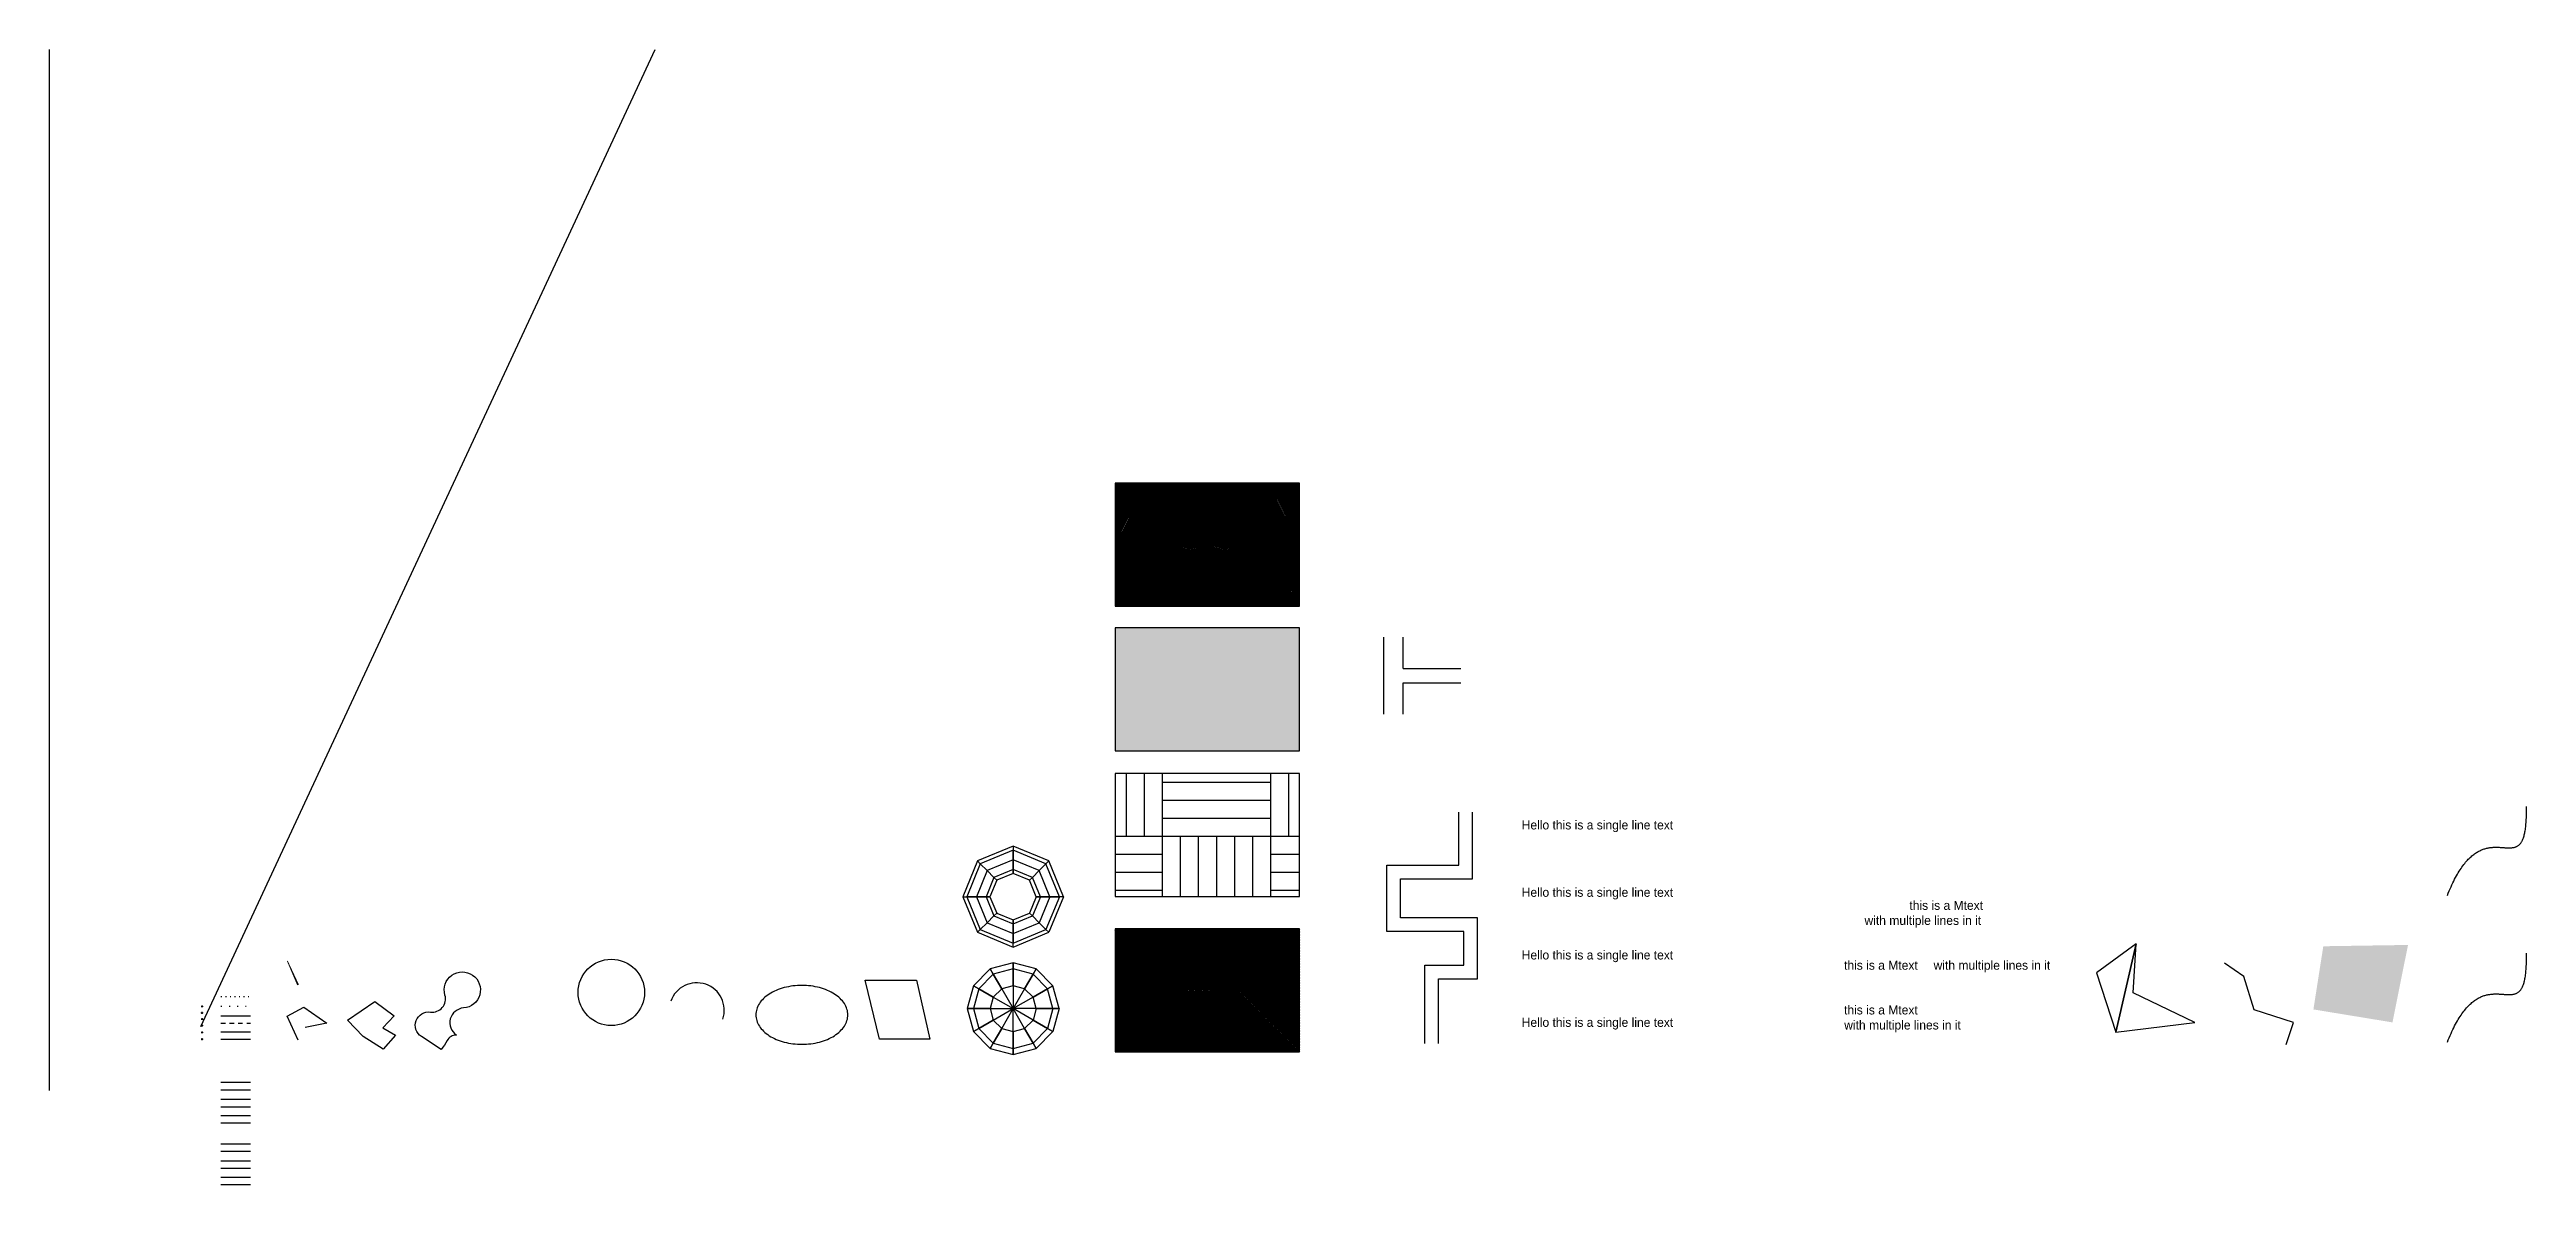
# Model space of a CAD drawing. Extents: x -15 to 935, y -15 to 111.
# Drawn here: x -15.4 to 259.2, y -14.6 to 111.2 of the extents above; entities that cross this region are included whole.
import ezdxf

# ---------------------------------------------------------------- set-up
doc = ezdxf.new("R2010")
doc.units = 0
doc.header["$PDMODE"] = 34
doc.header["$PDSIZE"] = 0.1
for name, pattern in [('ACAD_ISO02W100', [15, 12, -3]), ('BATTING', [0.4001, 0.0001, -0.1, -0.2, -0.1]), ('GAS_LINE', [0.95, 0.5, -0.2, -0.25]), ('TRACKS', [0.3, 0.15, 0.15]), ('ZIGZAG', [0.8001, 0.0001, -0.2, -0.4, -0.2])]:
    doc.linetypes.add(name, pattern=pattern)
doc.layers.get('0').update_dxf_attribs({"linetype": 'CONTINUOUS'})
for name, color, linetype in [('0___1', 7, 'CONTINUOUS'), ('LAYER_COLOR_80', 80, 'CONTINUOUS'), ('LAYER_LOCK', 7, 'CONTINUOUS'), ('LAYER_LT_DASH', 10, 'ACAD_ISO02W100'), ('LAYER_TRUE_COLOR', 150, 'CONTINUOUS')]:
    doc.layers.add(name, color=color, linetype=linetype)
doc.styles.add('CUSTOM_TEXT_STYLE', font='txt')

msp = doc.modelspace()

# ---------------------------------------------------------------- texts
for p in [(147.819, 24.749), (147.819, 17.279)]:
    msp.add_text('Hello this is a single line text', height=1).set_placement(p)
at = {"style": 'CUSTOM_TEXT_STYLE'}
msp.add_text('Hello this is a single line text', height=1, dxfattribs=at).set_placement((147.819, 2.855))
at = {"layer": '0___1', "style": 'CUSTOM_TEXT_STYLE'}
msp.add_text('Hello this is a single line text', height=1, dxfattribs=at).set_placement((147.819, 10.326))

# ---------------------------------------------------------------- blocks, each defined once
blk = doc.blocks.new('*U29')
for points in [[(88.89, 9.28, 0), (87.02, 7.42, 0)], [(89.23, 8.69, -2.55), (87.61, 7.08, -2.55)], [(89.23, 8.69, 2.55), (87.61, 7.08, 2.55)], [(91.43, 9.97, 0), (88.89, 9.28, 0)], [(89.23, 8.69, -2.55), (88.89, 9.28, 0)], [(88.89, 9.28, 0), (89.23, 8.69, 2.55)], [(91.43, 9.28, -2.55), (89.23, 8.69, -2.55)], [(91.43, 9.28, 2.55), (89.23, 8.69, 2.55)], [(90.16, 7.08, -4.41), (89.23, 8.69, -2.55)], [(89.23, 8.69, 2.55), (90.16, 7.08, 4.41)], [(93.98, 9.28, 0), (91.43, 9.97, 0)], [(91.43, 9.28, -2.55), (91.43, 9.97, 0)], [(91.43, 9.97, 0), (91.43, 9.28, 2.55)], [(93.64, 8.69, -2.55), (91.43, 9.28, -2.55)], [(91.43, 7.42, -4.41), (91.43, 9.28, -2.55)], [(93.64, 8.69, 2.55), (91.43, 9.28, 2.55)], [(91.43, 9.28, 2.55), (91.43, 7.42, 4.41)], [(92.7, 7.08, -4.41), (93.64, 8.69, -2.55)], [(93.64, 8.69, 2.55), (92.7, 7.08, 4.41)], [(93.64, 8.69, -2.55), (93.98, 9.28, 0)], [(93.98, 9.28, 0), (93.64, 8.69, 2.55)], [(95.25, 7.08, -2.55), (93.64, 8.69, -2.55)], [(95.25, 7.08, 2.55), (93.64, 8.69, 2.55)], [(95.84, 7.42, 0), (93.98, 9.28, 0)], [(87.02, 7.42, 0), (86.34, 4.88, 0)], [(87.61, 7.08, -2.55), (87.02, 7.42, 0)], [(87.02, 7.42, 0), (87.61, 7.08, 2.55)], [(87.61, 7.08, -2.55), (87.02, 4.88, -2.55)], [(87.61, 7.08, 2.55), (87.02, 4.88, 2.55)], [(89.23, 6.15, -4.41), (87.61, 7.08, -2.55)], [(87.61, 7.08, 2.55), (89.23, 6.15, 4.41)], [(89.23, 6.15, -4.41), (88.89, 4.88, -4.41)], [(89.23, 6.15, 4.41), (88.89, 4.88, 4.41)], [(90.16, 7.08, -4.41), (89.23, 6.15, -4.41)], [(90.16, 7.08, 4.41), (89.23, 6.15, 4.41)], [(89.23, 6.15, -4.41), (91.43, 4.88, -5.09)], [(89.23, 6.15, 4.41), (91.43, 4.88, 5.09)], [(91.43, 7.42, -4.41), (90.16, 7.08, -4.41)], [(91.43, 7.42, 4.41), (90.16, 7.08, 4.41)], [(90.16, 7.08, -4.41), (91.43, 4.88, -5.09)], [(90.16, 7.08, 4.41), (91.43, 4.88, 5.09)], [(91.43, 7.42, -4.41), (91.43, 4.88, -5.09)], [(92.7, 7.08, -4.41), (91.43, 7.42, -4.41)], [(92.7, 7.08, 4.41), (91.43, 7.42, 4.41)], [(91.43, 7.42, 4.41), (91.43, 4.88, 5.09)], [(92.7, 7.08, -4.41), (91.43, 4.88, -5.09)], [(92.7, 7.08, 4.41), (91.43, 4.88, 5.09)], [(93.64, 6.15, -4.41), (91.43, 4.88, -5.09)], [(93.64, 6.15, 4.41), (91.43, 4.88, 5.09)], [(93.64, 6.15, -4.41), (92.7, 7.08, -4.41)], [(93.64, 6.15, 4.41), (92.7, 7.08, 4.41)], [(93.64, 6.15, -4.41), (95.25, 7.08, -2.55)], [(95.25, 7.08, 2.55), (93.64, 6.15, 4.41)], [(93.98, 4.88, -4.41), (93.64, 6.15, -4.41)], [(93.98, 4.88, 4.41), (93.64, 6.15, 4.41)], [(95.25, 7.08, -2.55), (95.84, 7.42, 0)], [(95.84, 7.42, 0), (95.25, 7.08, 2.55)], [(95.84, 4.88, -2.55), (95.25, 7.08, -2.55)], [(95.84, 4.88, 2.55), (95.25, 7.08, 2.55)], [(96.52, 4.88, 0), (95.84, 7.42, 0)], [(87.02, 4.88, -2.55), (86.34, 4.88, 0)], [(86.34, 4.88, 0), (87.02, 2.33, 0)], [(86.34, 4.88, 0), (87.02, 4.88, 2.55)], [(88.89, 4.88, -4.41), (87.02, 4.88, -2.55)], [(87.02, 4.88, -2.55), (87.61, 2.67, -2.55)], [(87.02, 4.88, 2.55), (87.61, 2.67, 2.55)], [(87.02, 4.88, 2.55), (88.89, 4.88, 4.41)], [(89.23, 3.6, -4.41), (87.61, 2.67, -2.55)], [(87.61, 2.67, 2.55), (89.23, 3.6, 4.41)], [(88.89, 4.88, -4.41), (91.43, 4.88, -5.09)], [(88.89, 4.88, -4.41), (89.23, 3.6, -4.41)], [(88.89, 4.88, 4.41), (89.23, 3.6, 4.41)], [(88.89, 4.88, 4.41), (91.43, 4.88, 5.09)], [(89.23, 3.6, -4.41), (91.43, 4.88, -5.09)], [(89.23, 3.6, 4.41), (91.43, 4.88, 5.09)], [(89.23, 3.6, -4.41), (90.16, 2.67, -4.41)], [(89.23, 3.6, 4.41), (90.16, 2.67, 4.41)], [(90.16, 2.67, -4.41), (91.43, 4.88, -5.09)], [(90.16, 2.67, 4.41), (91.43, 4.88, 5.09)], [(93.98, 4.88, -4.41), (91.43, 4.88, -5.09)], [(91.43, 2.33, -4.41), (91.43, 4.88, -5.09)], [(92.7, 2.67, -4.41), (91.43, 4.88, -5.09)], [(93.64, 3.6, -4.41), (91.43, 4.88, -5.09)], [(93.98, 4.88, 4.41), (91.43, 4.88, 5.09)], [(91.43, 2.33, 4.41), (91.43, 4.88, 5.09)], [(92.7, 2.67, 4.41), (91.43, 4.88, 5.09)], [(93.64, 3.6, 4.41), (91.43, 4.88, 5.09)], [(92.7, 2.67, -4.41), (93.64, 3.6, -4.41)], [(92.7, 2.67, 4.41), (93.64, 3.6, 4.41)], [(93.98, 4.88, -4.41), (93.64, 3.6, -4.41)], [(93.98, 4.88, 4.41), (93.64, 3.6, 4.41)], [(93.64, 3.6, -4.41), (95.25, 2.67, -2.55)], [(95.25, 2.67, 2.55), (93.64, 3.6, 4.41)], [(93.98, 4.88, -4.41), (95.84, 4.88, -2.55)], [(95.84, 4.88, 2.55), (93.98, 4.88, 4.41)], [(95.84, 4.88, -2.55), (95.25, 2.67, -2.55)], [(95.84, 4.88, 2.55), (95.25, 2.67, 2.55)], [(95.84, 4.88, -2.55), (96.52, 4.88, 0)], [(96.52, 4.88, 0), (95.84, 2.33, 0)], [(96.52, 4.88, 0), (95.84, 4.88, 2.55)], [(87.61, 2.67, -2.55), (87.02, 2.33, 0)], [(87.02, 2.33, 0), (87.61, 2.67, 2.55)], [(87.02, 2.33, 0), (88.89, 0.47, 0)], [(87.61, 2.67, -2.55), (89.23, 1.06, -2.55)], [(87.61, 2.67, 2.55), (89.23, 1.06, 2.55)], [(89.23, 1.06, -2.55), (88.89, 0.47, 0)], [(88.89, 0.47, 0), (89.23, 1.06, 2.55)], [(88.89, 0.47, 0), (91.43, -0.22, 0)], [(90.16, 2.67, -4.41), (89.23, 1.06, -2.55)], [(89.23, 1.06, 2.55), (90.16, 2.67, 4.41)], [(89.23, 1.06, -2.55), (91.43, 0.47, -2.55)], [(89.23, 1.06, 2.55), (91.43, 0.47, 2.55)], [(90.16, 2.67, -4.41), (91.43, 2.33, -4.41)], [(90.16, 2.67, 4.41), (91.43, 2.33, 4.41)], [(91.43, 2.33, -4.41), (92.7, 2.67, -4.41)], [(91.43, 2.33, 4.41), (92.7, 2.67, 4.41)], [(91.43, 2.33, -4.41), (91.43, 0.47, -2.55)], [(91.43, 0.47, 2.55), (91.43, 2.33, 4.41)], [(91.43, 0.47, -2.55), (93.64, 1.06, -2.55)], [(91.43, 0.47, 2.55), (93.64, 1.06, 2.55)], [(91.43, 0.47, -2.55), (91.43, -0.22, 0)], [(91.43, -0.22, 0), (93.98, 0.47, 0)], [(91.43, -0.22, 0), (91.43, 0.47, 2.55)], [(92.7, 2.67, -4.41), (93.64, 1.06, -2.55)], [(93.64, 1.06, 2.55), (92.7, 2.67, 4.41)], [(93.64, 1.06, -2.55), (95.25, 2.67, -2.55)], [(93.64, 1.06, 2.55), (95.25, 2.67, 2.55)], [(93.64, 1.06, -2.55), (93.98, 0.47, 0)], [(93.98, 0.47, 0), (93.64, 1.06, 2.55)], [(93.98, 0.47, 0), (95.84, 2.33, 0)], [(95.25, 2.67, -2.55), (95.84, 2.33, 0)], [(95.84, 2.33, 0), (95.25, 2.67, 2.55)]]:
    blk.add_polyline3d(points)
blk = doc.blocks.new('*X30')
at = {"color": 0}
for p, q in [((102.75, 0.12), (116.34, 13.71)), ((102.75, 0.29), (116.16, 13.71)), ((102.75, 0.47), (115.99, 13.71)), ((102.75, 0.65), (115.81, 13.71)), ((102.75, 0.82), (115.63, 13.71)), ((102.75, 1), (115.46, 13.71)), ((102.75, 1.18), (115.28, 13.71)), ((102.75, 1.35), (115.1, 13.71)), ((102.75, 1.53), (114.93, 13.71)), ((102.75, 1.71), (114.75, 13.71)), ((102.75, 1.88), (114.57, 13.71)), ((102.75, 2.06), (114.39, 13.71)), ((102.75, 2.24), (114.22, 13.71)), ((102.75, 2.41), (114.04, 13.71)), ((102.75, 2.59), (113.86, 13.71)), ((102.75, 2.77), (113.69, 13.71)), ((102.75, 2.94), (113.51, 13.71)), ((102.75, 3.12), (113.33, 13.71)), ((102.75, 3.3), (113.16, 13.71)), ((102.75, 3.48), (112.98, 13.71)), ((102.75, 3.65), (112.8, 13.71)), ((102.75, 3.83), (112.63, 13.71)), ((102.75, 4.01), (112.45, 13.71)), ((102.75, 4.18), (112.27, 13.71)), ((102.75, 4.36), (112.1, 13.71)), ((102.75, 4.54), (111.92, 13.71)), ((102.75, 4.71), (111.74, 13.71)), ((102.75, 4.89), (111.57, 13.71)), ((102.75, 5.07), (111.39, 13.71)), ((102.75, 5.24), (111.21, 13.71)), ((102.75, 5.42), (111.04, 13.71)), ((102.75, 5.6), (110.86, 13.71)), ((102.75, 5.77), (110.68, 13.71)), ((102.75, 5.95), (110.51, 13.71)), ((102.75, 6.13), (110.33, 13.71)), ((102.75, 6.3), (110.15, 13.71)), ((102.75, 6.48), (109.98, 13.71)), ((102.75, 6.66), (109.8, 13.71)), ((102.75, 6.83), (109.62, 13.71)), ((102.75, 7.01), (109.44, 13.71)), ((102.75, 7.19), (109.27, 13.71)), ((102.75, 7.36), (109.09, 13.71)), ((102.75, 7.54), (108.91, 13.71)), ((102.75, 7.72), (108.74, 13.71)), ((102.75, 7.89), (108.56, 13.71)), ((102.75, 8.07), (108.38, 13.71)), ((102.75, 8.25), (108.21, 13.71)), ((102.75, 8.43), (108.03, 13.71)), ((102.75, 8.6), (107.85, 13.71)), ((102.75, 8.78), (107.68, 13.71)), ((102.75, 8.96), (107.5, 13.71)), ((102.75, 9.13), (107.32, 13.71)), ((102.75, 9.31), (107.15, 13.71)), ((102.75, 9.49), (106.97, 13.71)), ((102.75, 9.66), (106.79, 13.71)), ((102.75, 9.84), (106.62, 13.71)), ((102.75, 10.02), (106.44, 13.71)), ((102.75, 10.19), (106.26, 13.71)), ((102.75, 10.37), (106.09, 13.71)), ((102.75, 10.55), (105.91, 13.71)), ((102.75, 10.72), (105.73, 13.71)), ((102.75, 10.9), (105.56, 13.71)), ((102.75, 11.08), (105.38, 13.71)), ((102.75, 11.25), (105.2, 13.71)), ((102.75, 11.43), (105.03, 13.71)), ((102.75, 11.61), (104.85, 13.71)), ((102.75, 11.78), (104.67, 13.71)), ((102.75, 11.96), (104.5, 13.71)), ((102.75, 12.14), (104.32, 13.71)), ((102.75, 12.31), (104.14, 13.71)), ((102.75, 12.49), (103.96, 13.71)), ((102.75, 12.67), (103.79, 13.71)), ((102.75, 12.84), (103.61, 13.71)), ((102.75, 13.02), (103.43, 13.71)), ((102.75, 13.2), (103.26, 13.71)), ((102.75, 13.37), (103.08, 13.71)), ((102.75, 13.55), (102.9, 13.71)), ((102.89, 0.09), (116.52, 13.71)), ((103.07, 0.09), (116.69, 13.71)), ((103.24, 0.09), (116.87, 13.71)), ((103.42, 0.09), (117.05, 13.71)), ((103.6, 0.09), (117.22, 13.71)), ((103.78, 0.09), (117.4, 13.71)), ((103.95, 0.09), (117.58, 13.71)), ((104.13, 0.09), (117.75, 13.71)), ((104.31, 0.09), (117.93, 13.71)), ((104.48, 0.09), (118.11, 13.71)), ((104.66, 0.09), (118.28, 13.71)), ((104.84, 0.09), (118.46, 13.71)), ((105.01, 0.09), (118.64, 13.71)), ((105.19, 0.09), (118.81, 13.71)), ((105.37, 0.09), (118.99, 13.71)), ((105.54, 0.09), (119.17, 13.71)), ((105.72, 0.09), (119.34, 13.71)), ((105.9, 0.09), (119.52, 13.71)), ((106.07, 0.09), (119.7, 13.71)), ((106.25, 0.09), (119.87, 13.71)), ((106.43, 0.09), (120.05, 13.71)), ((106.6, 0.09), (120.23, 13.71)), ((106.78, 0.09), (120.41, 13.71)), ((106.96, 0.09), (120.58, 13.71)), ((107.13, 0.09), (120.76, 13.71)), ((107.31, 0.09), (120.94, 13.71)), ((107.49, 0.09), (121.11, 13.71)), ((107.66, 0.09), (121.29, 13.71)), ((107.84, 0.09), (121.47, 13.71)), ((108.02, 0.09), (121.64, 13.71)), ((108.19, 0.09), (121.82, 13.71)), ((108.37, 0.09), (122, 13.71)), ((108.55, 0.09), (122.17, 13.71)), ((108.72, 0.09), (122.35, 13.71)), ((108.9, 0.09), (122.53, 13.71)), ((109.08, 0.09), (122.7, 13.71)), ((109.26, 0.09), (122.88, 13.71)), ((109.43, 0.09), (123.06, 13.71)), ((109.61, 0.09), (123.2, 13.68)), ((109.79, 0.09), (123.2, 13.5)), ((109.96, 0.09), (123.2, 13.32)), ((110.14, 0.09), (123.2, 13.15)), ((110.32, 0.09), (123.2, 12.97)), ((110.49, 0.09), (123.2, 12.79)), ((110.67, 0.09), (123.2, 12.61)), ((110.85, 0.09), (123.2, 12.44)), ((111.02, 0.09), (123.2, 12.26)), ((111.2, 0.09), (123.2, 12.08)), ((111.38, 0.09), (123.2, 11.91)), ((111.55, 0.09), (123.2, 11.73)), ((111.73, 0.09), (123.2, 11.55)), ((111.91, 0.09), (123.2, 11.38)), ((112.08, 0.09), (123.2, 11.2)), ((112.26, 0.09), (123.2, 11.02)), ((112.44, 0.09), (123.2, 10.85)), ((112.61, 0.09), (123.2, 10.67)), ((112.79, 0.09), (123.2, 10.49)), ((112.97, 0.09), (123.2, 10.32)), ((113.14, 0.09), (123.2, 10.14)), ((113.32, 0.09), (123.2, 9.96)), ((113.5, 0.09), (123.2, 9.79)), ((113.67, 0.09), (123.2, 9.61)), ((113.85, 0.09), (123.2, 9.43)), ((114.03, 0.09), (123.2, 9.26)), ((114.21, 0.09), (123.2, 9.08)), ((114.38, 0.09), (123.2, 8.9)), ((114.56, 0.09), (123.2, 8.73)), ((114.74, 0.09), (123.2, 8.55)), ((114.91, 0.09), (123.2, 8.37)), ((115.09, 0.09), (123.2, 8.2)), ((115.27, 0.09), (123.2, 8.02)), ((115.44, 0.09), (123.2, 7.84)), ((115.62, 0.09), (123.2, 7.67)), ((115.8, 0.09), (123.2, 7.49)), ((115.97, 0.09), (123.2, 7.31)), ((116.15, 0.09), (123.2, 7.13)), ((116.33, 0.09), (123.2, 6.96)), ((116.5, 0.09), (123.2, 6.78)), ((116.68, 0.09), (123.2, 6.6)), ((116.86, 0.09), (123.2, 6.43)), ((117.03, 0.09), (123.2, 6.25)), ((117.21, 0.09), (123.2, 6.07)), ((117.39, 0.09), (123.2, 5.9)), ((117.56, 0.09), (123.2, 5.72)), ((117.74, 0.09), (123.2, 5.54)), ((117.92, 0.09), (123.2, 5.37)), ((118.09, 0.09), (123.2, 5.19)), ((118.27, 0.09), (123.2, 5.01)), ((118.45, 0.09), (123.2, 4.84)), ((118.62, 0.09), (123.2, 4.66)), ((118.8, 0.09), (123.2, 4.48)), ((118.98, 0.09), (123.2, 4.31)), ((119.15, 0.09), (123.2, 4.13)), ((119.33, 0.09), (123.2, 3.95)), ((119.51, 0.09), (123.2, 3.78)), ((119.69, 0.09), (123.2, 3.6)), ((119.86, 0.09), (123.2, 3.42)), ((120.04, 0.09), (123.2, 3.25)), ((120.22, 0.09), (123.2, 3.07)), ((120.39, 0.09), (123.2, 2.89)), ((120.57, 0.09), (123.2, 2.72)), ((120.75, 0.09), (123.2, 2.54)), ((120.92, 0.09), (123.2, 2.36)), ((121.1, 0.09), (123.2, 2.19)), ((121.28, 0.09), (123.2, 2.01)), ((121.45, 0.09), (123.2, 1.83)), ((121.63, 0.09), (123.2, 1.65)), ((121.81, 0.09), (123.2, 1.48)), ((121.98, 0.09), (123.2, 1.3)), ((122.16, 0.09), (123.2, 1.12)), ((122.34, 0.09), (123.2, 0.95)), ((122.51, 0.09), (123.2, 0.77)), ((122.69, 0.09), (123.2, 0.59)), ((122.87, 0.09), (123.2, 0.42)), ((123.04, 0.09), (123.2, 0.24))]:
    blk.add_line(p, q, dxfattribs=at)
blk = doc.blocks.new('*X31')
at = {"color": 0}
for p, q in [((104, 24), (104, 30.94)), ((106, 24), (106, 30.94)), ((108, 24), (108, 30.94)), ((120, 24), (120, 30.94)), ((122, 24), (122, 30.94)), ((108, 30), (120, 30)), ((108, 28), (120, 28)), ((108, 26), (120, 26)), ((102.75, 24), (108, 24)), ((102.75, 22), (108, 22)), ((108, 24), (120, 24)), ((108, 17.31), (108, 24)), ((110, 17.31), (110, 24)), ((112, 17.31), (112, 24)), ((114, 17.31), (114, 24)), ((116, 17.31), (116, 24)), ((118, 17.31), (118, 24)), ((120, 24), (123.2, 24)), ((120, 17.31), (120, 24)), ((120, 22), (123.2, 22)), ((102.75, 20), (108, 20)), ((120, 20), (123.2, 20)), ((102.75, 18), (108, 18)), ((120, 18), (123.2, 18))]:
    blk.add_line(p, q, dxfattribs=at)
blk = doc.blocks.new('*U32')
at = {"linetype": 'CONTINUOUS', "extrusion": (0, 0, -1)}
for points in [[(-102.75, 47.09), (-123.2, 33.47), (-102.75, 33.47)], [(-102.75, 47.09), (-123.2, 47.09), (-123.2, 33.47)]]:
    blk.add_solid(points, dxfattribs=at)
blk = doc.blocks.new('*U33')
at = {"linetype": 'CONTINUOUS', "extrusion": (0, 0, -1)}
for points in [[(-104.02, 62.28), (-103.6, 61.43), (-102.75, 63.13)], [(-103.6, 61.43), (-103.31, 59.73), (-102.75, 63.13)], [(-102.75, 63.13), (-103.31, 59.73), (-102.75, 59.73)], [(-104.02, 62.28), (-102.75, 63.13), (-105.3, 62.57)], [(-102.75, 63.13), (-105.3, 62.95), (-105.3, 62.57)], [(-102.75, 63.13), (-105.3, 63.13), (-105.3, 62.95)], [(-104.02, 60.58), (-103.31, 59.73), (-103.6, 61.43)], [(-104.45, 59.73), (-103.31, 59.73), (-104.02, 60.58)], [(-103.81, 61.86), (-104.31, 61.72), (-103.6, 61.43)], [(-103.6, 61.43), (-104.31, 61.72), (-104.45, 61.43)], [(-104.02, 61.15), (-103.6, 61.43), (-104.45, 61.43)], [(-104.02, 61.15), (-104.02, 60.58), (-103.6, 61.43)], [(-104.02, 62.28), (-104.31, 61.72), (-103.81, 61.86)], [(-104.66, 61.86), (-104.02, 62.28), (-105.3, 62.57)], [(-104.31, 61.72), (-104.02, 62.28), (-104.66, 61.86)], [(-104.02, 61.15), (-104.45, 61.43), (-104.45, 60.86)], [(-104.02, 61.15), (-104.45, 60.86), (-104.02, 60.58)], [(-104.45, 59.73), (-104.02, 60.58), (-104.45, 60.86)], [(-105.3, 61.43), (-104.31, 61.72), (-104.66, 61.86)], [(-104.45, 61.43), (-104.31, 61.72), (-105.3, 61.43)], [(-105.3, 61.43), (-107.86, 59.73), (-104.45, 59.73)], [(-104.45, 61.43), (-105.3, 61.43), (-104.45, 60.86)], [(-105.3, 61.43), (-104.88, 60.58), (-104.45, 60.86)], [(-104.88, 60.58), (-104.45, 59.73), (-104.45, 60.86)], [(-104.66, 61.86), (-105.3, 62.57), (-105.3, 61.43)], [(-105.3, 62.95), (-107.86, 63.13), (-107.86, 62.76)], [(-105.3, 63.13), (-107.86, 63.13), (-105.3, 62.95)], [(-105.3, 62.95), (-107.86, 62.76), (-105.3, 62.57)], [(-107.86, 62), (-105.3, 62.57), (-107.86, 62.76)], [(-105.3, 62.57), (-107.86, 62), (-105.3, 61.43)], [(-105.3, 61.43), (-107.86, 62), (-107.86, 59.73)], [(-110.42, 63.13), (-110.42, 62.95), (-107.86, 63.13)], [(-110.42, 62.95), (-107.86, 62.76), (-107.86, 63.13)], [(-110.42, 62.95), (-110.42, 62.57), (-107.86, 62.76)], [(-107.86, 62.76), (-110.42, 62.57), (-107.86, 62)], [(-110.42, 61.43), (-107.86, 62), (-110.42, 62.57)], [(-107.86, 59.73), (-107.86, 62), (-110.42, 60.3)], [(-107.86, 62), (-110.42, 61.43), (-110.42, 60.3)], [(-110.42, 62.57), (-112.97, 63.13), (-112.97, 60.86)], [(-110.42, 63.13), (-112.97, 63.13), (-110.42, 62.95)], [(-110.42, 62.95), (-112.97, 63.13), (-110.42, 62.57)], [(-110.42, 61.43), (-110.42, 62.57), (-112.97, 60.86)], [(-110.42, 61.43), (-112.97, 60.86), (-110.42, 60.3)], [(-110.42, 60.3), (-112.97, 60.86), (-110.42, 59.54)], [(-112.97, 60.86), (-111.69, 59.44), (-110.42, 59.54)], [(-111.69, 59.44), (-112.97, 60.86), (-112.12, 58.4)], [(-112.97, 60.86), (-112.97, 58.59), (-112.12, 58.4)], [(-112.97, 63.13), (-115.53, 62.95), (-115.53, 62.57)], [(-112.97, 63.13), (-115.53, 63.13), (-115.53, 62.95)], [(-115.53, 62.57), (-112.97, 60.86), (-112.97, 63.13)], [(-115.53, 61.43), (-112.97, 60.86), (-115.53, 62.57)], [(-115.53, 61.43), (-115.53, 60.3), (-112.97, 60.86)], [(-114.25, 59.44), (-112.97, 60.86), (-115.53, 59.54)], [(-112.97, 60.86), (-115.53, 60.3), (-115.53, 59.54)], [(-114.25, 59.44), (-113.82, 58.4), (-112.97, 60.86)], [(-112.97, 60.86), (-113.82, 58.4), (-112.97, 58.59)], [(-115.53, 62.95), (-118.09, 63.13), (-118.09, 62.76)], [(-115.53, 63.13), (-118.09, 63.13), (-115.53, 62.95)], [(-115.53, 62.95), (-118.09, 62.76), (-115.53, 62.57)], [(-118.09, 62), (-115.53, 62.57), (-118.09, 62.76)], [(-115.53, 61.43), (-115.53, 62.57), (-118.09, 62)], [(-118.09, 59.73), (-115.53, 60.3), (-118.09, 62)], [(-118.09, 62), (-115.53, 60.3), (-115.53, 61.43)], [(-118.09, 63.13), (-120.64, 63.13), (-120.64, 62.95)], [(-120.64, 62.95), (-118.09, 62.76), (-118.09, 63.13)], [(-120.64, 62.95), (-120.64, 62.57), (-118.09, 62.76)], [(-120.64, 62.57), (-118.09, 62), (-118.09, 62.76)], [(-120.64, 62.57), (-120.64, 61.43), (-118.09, 62)], [(-120.64, 61.43), (-118.09, 59.73), (-118.09, 62)], [(-120.64, 61.43), (-121.49, 59.73), (-118.09, 59.73)], [(-120.64, 62.95), (-123.2, 63.13), (-120.64, 62.57)], [(-120.64, 63.13), (-123.2, 63.13), (-120.64, 62.95)], [(-123.2, 63.13), (-121.92, 62.28), (-120.64, 62.57)], [(-121.28, 61.86), (-120.64, 61.43), (-120.64, 62.57)], [(-121.28, 61.86), (-120.64, 62.57), (-121.92, 62.28)], [(-120.64, 61.43), (-121.28, 61.86), (-121.64, 61.72)], [(-121.49, 61.43), (-120.64, 61.43), (-121.64, 61.72)], [(-121.49, 61.43), (-121.49, 60.86), (-120.64, 61.43)], [(-120.64, 61.43), (-121.49, 60.86), (-121.07, 60.58)], [(-121.07, 60.58), (-121.49, 60.86), (-121.49, 59.73)], [(-121.64, 61.72), (-121.28, 61.86), (-121.92, 62.28)], [(-122.35, 61.43), (-121.49, 61.43), (-121.64, 61.72)], [(-121.92, 61.15), (-121.49, 60.86), (-121.49, 61.43)], [(-121.92, 61.15), (-121.49, 61.43), (-122.35, 61.43)], [(-121.92, 61.15), (-121.92, 60.58), (-121.49, 60.86)], [(-121.49, 59.73), (-121.49, 60.86), (-121.92, 60.58)], [(-121.49, 59.73), (-121.92, 60.58), (-122.63, 59.73)], [(-121.92, 62.28), (-122.13, 61.86), (-121.64, 61.72)], [(-122.13, 61.86), (-122.35, 61.43), (-121.64, 61.72)], [(-121.92, 62.28), (-123.2, 63.13), (-122.35, 61.43)], [(-121.92, 61.15), (-122.35, 61.43), (-121.92, 60.58)], [(-121.92, 60.58), (-122.35, 61.43), (-122.63, 59.73)], [(-122.35, 61.43), (-123.2, 63.13), (-122.63, 59.73)], [(-123.2, 63.13), (-123.2, 59.73), (-122.63, 59.73)], [(-104.45, 59.73), (-106.15, 56.32), (-102.75, 56.32)], [(-102.75, 59.73), (-103.31, 59.73), (-102.75, 56.32)], [(-102.75, 56.32), (-103.31, 59.73), (-103.6, 58.03)], [(-103.31, 59.73), (-104.45, 59.73), (-103.6, 58.03)], [(-104.45, 59.73), (-106.15, 59.73), (-106.15, 58.59)], [(-106.15, 58.59), (-105.3, 58.03), (-104.45, 59.73)], [(-106.15, 56.32), (-105.3, 58.03), (-106.15, 58.59)], [(-106.15, 59.73), (-107.86, 59.73), (-106.15, 58.59)], [(-107.86, 59.73), (-107.01, 58.03), (-106.15, 58.59)], [(-107.01, 58.03), (-106.15, 56.32), (-106.15, 58.59)], [(-107.01, 58.03), (-109, 57.46), (-106.15, 56.32)], [(-107.86, 59.73), (-109, 57.46), (-107.01, 58.03)], [(-107.86, 59.73), (-110.42, 60.3), (-110.42, 59.54)], [(-110.42, 58.03), (-109, 57.46), (-107.86, 59.73)], [(-109.14, 58.88), (-107.86, 59.73), (-110.42, 59.54)], [(-110.98, 56.89), (-109, 57.46), (-110.42, 58.03)], [(-110.42, 58.03), (-109.14, 58.88), (-110.42, 59.54)], [(-110.42, 59.54), (-111.69, 59.44), (-110.42, 58.03)], [(-110.42, 58.03), (-111.69, 59.44), (-112.12, 58.4)], [(-111.69, 57.17), (-110.42, 58.03), (-112.12, 58.4)], [(-110.98, 56.89), (-110.42, 58.03), (-112.97, 56.32)], [(-112.97, 56.32), (-111.69, 57.17), (-112.12, 58.4)], [(-112.12, 58.4), (-112.97, 58.59), (-112.97, 56.32)], [(-112.97, 58.59), (-113.82, 58.4), (-112.97, 56.32)], [(-112.97, 56.32), (-113.82, 58.4), (-114.25, 57.17)], [(-114.96, 56.89), (-112.97, 56.32), (-115.53, 58.03)], [(-115.53, 58.03), (-113.82, 58.4), (-114.25, 59.44)], [(-113.82, 58.4), (-115.53, 58.03), (-114.25, 57.17)], [(-115.53, 58.03), (-114.25, 59.44), (-115.53, 59.54)], [(-114.96, 56.89), (-115.53, 58.03), (-116.95, 57.46)], [(-115.53, 59.54), (-115.53, 60.3), (-118.09, 59.73)], [(-115.53, 58.03), (-118.09, 59.73), (-116.95, 57.46)], [(-118.09, 59.73), (-116.81, 58.88), (-115.53, 59.54)], [(-116.81, 58.88), (-115.53, 58.03), (-115.53, 59.54)], [(-118.09, 59.73), (-118.94, 58.03), (-116.95, 57.46)], [(-118.94, 58.03), (-119.79, 56.32), (-116.95, 57.46)], [(-119.79, 59.73), (-119.79, 58.59), (-118.09, 59.73)], [(-118.09, 59.73), (-119.79, 58.59), (-118.94, 58.03)], [(-118.94, 58.03), (-119.79, 58.59), (-119.79, 56.32)], [(-121.49, 59.73), (-119.79, 58.59), (-119.79, 59.73)], [(-119.79, 58.59), (-121.49, 59.73), (-120.64, 58.03)], [(-121.49, 59.73), (-123.2, 56.32), (-119.79, 56.32)], [(-119.79, 56.32), (-119.79, 58.59), (-120.64, 58.03)], [(-122.63, 59.73), (-122.35, 58.03), (-121.49, 59.73)], [(-123.2, 56.32), (-122.35, 58.03), (-122.63, 59.73)], [(-123.2, 59.73), (-123.2, 56.32), (-122.63, 59.73)], [(-103.6, 54.62), (-103.31, 52.92), (-102.75, 56.32)], [(-102.75, 56.32), (-103.31, 52.92), (-102.75, 52.92)], [(-104.45, 52.92), (-102.75, 56.32), (-106.15, 56.32)], [(-106.15, 56.32), (-106.15, 54.05), (-105.3, 54.62)], [(-106.15, 56.32), (-109, 57.46), (-109.56, 56.32)], [(-106.15, 56.32), (-109, 55.19), (-107.01, 54.62)], [(-109, 55.19), (-106.15, 56.32), (-109.56, 56.32)], [(-107.01, 54.62), (-106.15, 54.05), (-106.15, 56.32)], [(-107.01, 54.62), (-109, 55.19), (-107.86, 52.92)], [(-107.86, 52.92), (-109, 55.19), (-110.42, 54.62)], [(-110.98, 56.89), (-109.56, 56.32), (-109, 57.46)], [(-110.98, 55.75), (-109, 55.19), (-109.56, 56.32)], [(-110.98, 55.75), (-110.42, 54.62), (-109, 55.19)], [(-110.27, 56.61), (-111.17, 56.51), (-109.56, 56.32)], [(-109.56, 56.32), (-111.17, 56.51), (-111.27, 56.32)], [(-111.27, 56.32), (-111.17, 56.13), (-109.56, 56.32)], [(-109.56, 56.32), (-111.17, 56.13), (-110.27, 56.04)], [(-110.98, 56.89), (-111.17, 56.51), (-110.27, 56.61)], [(-111.17, 56.13), (-110.98, 55.75), (-110.27, 56.04)], [(-112.97, 56.32), (-110.42, 54.62), (-110.98, 55.75)], [(-111.69, 55.47), (-112.12, 54.24), (-110.42, 54.62)], [(-111.17, 56.51), (-110.98, 56.89), (-111.98, 56.61)], [(-110.98, 55.75), (-111.17, 56.13), (-111.98, 56.04)], [(-112.97, 56.32), (-111.17, 56.51), (-111.98, 56.61)], [(-111.27, 56.32), (-111.17, 56.51), (-112.97, 56.32)], [(-111.98, 56.04), (-111.17, 56.13), (-112.97, 56.32)], [(-112.97, 56.32), (-111.17, 56.13), (-111.27, 56.32)], [(-112.97, 56.32), (-112.12, 54.24), (-111.69, 55.47)], [(-112.12, 54.24), (-112.97, 56.32), (-112.97, 54.05)], [(-112.97, 56.32), (-113.97, 56.61), (-114.77, 56.51)], [(-114.68, 56.32), (-112.97, 56.32), (-114.77, 56.51)], [(-112.97, 54.05), (-112.97, 56.32), (-113.82, 54.24)], [(-112.97, 56.32), (-114.25, 55.47), (-113.82, 54.24)], [(-112.97, 56.32), (-114.96, 55.75), (-115.53, 54.62)], [(-113.97, 56.04), (-112.97, 56.32), (-114.77, 56.13)], [(-112.97, 56.32), (-114.68, 56.32), (-114.77, 56.13)], [(-113.82, 54.24), (-114.25, 55.47), (-115.53, 54.62)], [(-114.77, 56.51), (-113.97, 56.61), (-114.96, 56.89)], [(-114.96, 55.75), (-113.97, 56.04), (-114.77, 56.13)], [(-116.38, 56.32), (-114.68, 56.32), (-114.77, 56.51)], [(-114.68, 56.32), (-116.38, 56.32), (-114.77, 56.13)], [(-114.96, 56.89), (-115.67, 56.61), (-114.77, 56.51)], [(-115.67, 56.61), (-116.38, 56.32), (-114.77, 56.51)], [(-116.38, 56.32), (-115.67, 56.04), (-114.77, 56.13)], [(-114.77, 56.13), (-115.67, 56.04), (-114.96, 55.75)], [(-114.96, 56.89), (-116.95, 57.46), (-116.38, 56.32)], [(-114.96, 55.75), (-116.38, 56.32), (-116.95, 55.19)], [(-114.96, 55.75), (-116.95, 55.19), (-115.53, 54.62)], [(-118.09, 52.92), (-115.53, 54.62), (-116.95, 55.19)], [(-119.79, 56.32), (-116.38, 56.32), (-116.95, 57.46)], [(-116.95, 55.19), (-116.38, 56.32), (-119.79, 56.32)], [(-119.79, 56.32), (-118.94, 54.62), (-116.95, 55.19)], [(-118.94, 54.62), (-118.09, 52.92), (-116.95, 55.19)], [(-118.94, 54.62), (-119.79, 56.32), (-119.79, 54.05)], [(-121.49, 52.92), (-119.79, 56.32), (-123.2, 56.32)], [(-119.79, 56.32), (-120.64, 54.62), (-119.79, 54.05)], [(-122.35, 54.62), (-123.2, 56.32), (-122.63, 52.92)], [(-123.2, 56.32), (-123.2, 52.92), (-122.63, 52.92)], [(-102.75, 49.51), (-103.31, 52.92), (-103.6, 51.21)], [(-103.31, 52.92), (-102.75, 49.51), (-102.75, 52.92)], [(-104.45, 52.92), (-103.31, 52.92), (-103.6, 54.62)], [(-103.6, 51.21), (-103.31, 52.92), (-104.02, 52.06)], [(-104.02, 52.06), (-103.31, 52.92), (-104.45, 52.92)], [(-104.45, 52.92), (-104.45, 51.78), (-104.02, 52.06)], [(-106.15, 54.05), (-104.45, 52.92), (-105.3, 54.62)], [(-104.45, 52.92), (-106.15, 54.05), (-106.15, 52.92)], [(-104.88, 52.06), (-104.45, 51.78), (-104.45, 52.92)], [(-105.3, 51.21), (-104.45, 52.92), (-107.86, 52.92)], [(-105.3, 51.21), (-107.86, 52.92), (-107.86, 50.65)], [(-107.86, 52.92), (-106.15, 54.05), (-107.01, 54.62)], [(-106.15, 52.92), (-106.15, 54.05), (-107.86, 52.92)], [(-109.14, 53.77), (-110.42, 53.11), (-107.86, 52.92)], [(-107.86, 52.92), (-110.42, 53.11), (-110.42, 52.35)], [(-107.86, 52.92), (-110.42, 52.35), (-110.42, 51.21)], [(-110.42, 51.21), (-107.86, 50.65), (-107.86, 52.92)], [(-110.42, 54.62), (-110.42, 53.11), (-109.14, 53.77)], [(-110.42, 54.62), (-112.12, 54.24), (-111.69, 53.2)], [(-110.42, 53.11), (-110.42, 54.62), (-111.69, 53.2)], [(-112.97, 51.78), (-110.42, 53.11), (-111.69, 53.2)], [(-110.42, 52.35), (-110.42, 53.11), (-112.97, 51.78)], [(-110.42, 52.35), (-112.97, 51.78), (-110.42, 51.21)], [(-111.69, 53.2), (-112.12, 54.24), (-112.97, 51.78)], [(-112.97, 51.78), (-112.12, 54.24), (-112.97, 54.05)], [(-114.25, 53.2), (-112.97, 51.78), (-113.82, 54.24)], [(-112.97, 51.78), (-112.97, 54.05), (-113.82, 54.24)], [(-114.25, 53.2), (-115.53, 53.11), (-112.97, 51.78)], [(-112.97, 51.78), (-115.53, 53.11), (-115.53, 52.35)], [(-115.53, 52.35), (-115.53, 51.21), (-112.97, 51.78)], [(-115.53, 54.62), (-114.25, 53.2), (-113.82, 54.24)], [(-115.53, 54.62), (-115.53, 53.11), (-114.25, 53.2)], [(-116.81, 53.77), (-115.53, 53.11), (-115.53, 54.62)], [(-118.09, 52.92), (-115.53, 53.11), (-116.81, 53.77)], [(-115.53, 53.11), (-118.09, 52.92), (-115.53, 52.35)], [(-118.09, 52.92), (-115.53, 51.21), (-115.53, 52.35)], [(-115.53, 51.21), (-118.09, 52.92), (-118.09, 50.65)], [(-118.09, 52.92), (-118.94, 54.62), (-119.79, 54.05)], [(-119.79, 52.92), (-118.09, 52.92), (-119.79, 54.05)], [(-120.64, 51.21), (-118.09, 50.65), (-118.09, 52.92)], [(-120.64, 51.21), (-118.09, 52.92), (-121.49, 52.92)], [(-119.79, 54.05), (-120.64, 54.62), (-121.49, 52.92)], [(-121.49, 52.92), (-119.79, 52.92), (-119.79, 54.05)], [(-121.07, 52.06), (-121.49, 52.92), (-121.49, 51.78)], [(-121.49, 52.92), (-122.35, 54.62), (-122.63, 52.92)], [(-121.92, 52.06), (-121.49, 52.92), (-122.63, 52.92)], [(-121.49, 52.92), (-121.92, 52.06), (-121.49, 51.78)], [(-122.35, 51.21), (-121.92, 52.06), (-122.63, 52.92)], [(-123.2, 49.51), (-122.35, 51.21), (-122.63, 52.92)], [(-122.63, 52.92), (-123.2, 52.92), (-123.2, 49.51)], [(-102.75, 49.51), (-103.6, 51.21), (-104.02, 50.36)], [(-104.02, 50.36), (-105.3, 50.08), (-102.75, 49.51)], [(-102.75, 49.51), (-105.3, 50.08), (-105.3, 49.7)], [(-102.75, 49.51), (-105.3, 49.7), (-105.3, 49.51)], [(-104.02, 51.5), (-103.6, 51.21), (-104.02, 52.06)], [(-104.02, 51.5), (-104.45, 51.21), (-103.6, 51.21)], [(-103.81, 50.79), (-103.6, 51.21), (-104.31, 50.93)], [(-103.6, 51.21), (-104.45, 51.21), (-104.31, 50.93)], [(-104.02, 50.36), (-103.81, 50.79), (-104.31, 50.93)], [(-104.02, 51.5), (-104.02, 52.06), (-104.45, 51.78)], [(-104.02, 51.5), (-104.45, 51.78), (-104.45, 51.21)], [(-104.31, 50.93), (-104.66, 50.79), (-104.02, 50.36)], [(-104.66, 50.79), (-105.3, 50.08), (-104.02, 50.36)], [(-104.45, 51.21), (-105.3, 51.21), (-104.31, 50.93)], [(-105.3, 51.21), (-104.66, 50.79), (-104.31, 50.93)], [(-105.3, 51.21), (-104.45, 51.78), (-104.88, 52.06)], [(-104.45, 51.21), (-104.45, 51.78), (-105.3, 51.21)], [(-104.66, 50.79), (-105.3, 51.21), (-105.3, 50.08)], [(-105.3, 50.08), (-105.3, 51.21), (-107.86, 50.65)], [(-107.86, 50.65), (-107.86, 49.89), (-105.3, 50.08)], [(-105.3, 49.7), (-105.3, 50.08), (-107.86, 49.89)], [(-105.3, 49.7), (-107.86, 49.89), (-107.86, 49.51)], [(-105.3, 49.51), (-105.3, 49.7), (-107.86, 49.51)], [(-110.42, 51.21), (-110.42, 50.08), (-107.86, 50.65)], [(-107.86, 49.89), (-107.86, 50.65), (-110.42, 50.08)], [(-110.42, 49.7), (-107.86, 49.89), (-110.42, 50.08)], [(-110.42, 49.7), (-107.86, 49.51), (-107.86, 49.89)], [(-110.42, 49.51), (-107.86, 49.51), (-110.42, 49.7)], [(-110.42, 51.21), (-112.97, 51.78), (-110.42, 50.08)], [(-110.42, 50.08), (-112.97, 51.78), (-112.97, 49.51)], [(-110.42, 49.7), (-110.42, 50.08), (-112.97, 49.51)], [(-110.42, 49.51), (-110.42, 49.7), (-112.97, 49.51)], [(-115.53, 51.21), (-115.53, 50.08), (-112.97, 51.78)], [(-115.53, 50.08), (-112.97, 49.51), (-112.97, 51.78)], [(-112.97, 49.51), (-115.53, 50.08), (-115.53, 49.7)], [(-112.97, 49.51), (-115.53, 49.7), (-115.53, 49.51)], [(-115.53, 51.21), (-118.09, 50.65), (-115.53, 50.08)], [(-118.09, 50.65), (-118.09, 49.89), (-115.53, 50.08)], [(-115.53, 49.7), (-115.53, 50.08), (-118.09, 49.89)], [(-115.53, 49.7), (-118.09, 49.89), (-118.09, 49.51)], [(-115.53, 49.51), (-115.53, 49.7), (-118.09, 49.51)], [(-120.64, 50.08), (-118.09, 50.65), (-120.64, 51.21)], [(-120.64, 50.08), (-118.09, 49.89), (-118.09, 50.65)], [(-120.64, 49.7), (-118.09, 49.89), (-120.64, 50.08)], [(-120.64, 49.7), (-118.09, 49.51), (-118.09, 49.89)], [(-118.09, 49.51), (-120.64, 49.7), (-120.64, 49.51)], [(-120.64, 51.21), (-121.07, 52.06), (-121.49, 51.78)], [(-121.49, 51.21), (-120.64, 51.21), (-121.49, 51.78)], [(-121.28, 50.79), (-120.64, 50.08), (-120.64, 51.21)], [(-121.49, 51.21), (-121.64, 50.93), (-120.64, 51.21)], [(-120.64, 51.21), (-121.64, 50.93), (-121.28, 50.79)], [(-121.28, 50.79), (-121.92, 50.36), (-120.64, 50.08)], [(-123.2, 49.51), (-120.64, 50.08), (-121.92, 50.36)], [(-120.64, 49.7), (-120.64, 50.08), (-123.2, 49.51)], [(-120.64, 49.51), (-120.64, 49.7), (-123.2, 49.51)], [(-121.64, 50.93), (-121.92, 50.36), (-121.28, 50.79)], [(-121.92, 51.5), (-121.49, 51.78), (-121.92, 52.06)], [(-121.92, 51.5), (-121.49, 51.21), (-121.49, 51.78)], [(-121.92, 51.5), (-122.35, 51.21), (-121.49, 51.21)], [(-122.35, 51.21), (-121.64, 50.93), (-121.49, 51.21)], [(-122.13, 50.79), (-121.64, 50.93), (-122.35, 51.21)], [(-121.92, 50.36), (-121.64, 50.93), (-122.13, 50.79)], [(-121.92, 51.5), (-121.92, 52.06), (-122.35, 51.21)], [(-123.2, 49.51), (-121.92, 50.36), (-122.35, 51.21)]]:
    blk.add_solid(points, dxfattribs=at)
blk = doc.blocks.new('*U34')
at = {"layer": 'LAYER_COLOR_80'}
for points in [[(91.43, 22.89, 0), (87.48, 21.25, 0)], [(91.43, 22.44, 1.07), (87.79, 20.93, 1.07)], [(91.43, 22.44, -1.07), (87.79, 20.93, -1.07)], [(91.43, 22.89, 0), (91.43, 22.44, 1.07)], [(95.39, 21.25, 0), (91.43, 22.89, 0)], [(91.43, 22.89, 0), (91.43, 22.44, -1.07)], [(95.07, 20.93, 1.07), (91.43, 22.44, 1.07)], [(91.43, 22.44, 1.07), (91.43, 21.37, 1.51)], [(91.43, 21.37, -1.51), (91.43, 22.44, -1.07)], [(95.07, 20.93, -1.07), (91.43, 22.44, -1.07)], [(87.48, 21.25, 0), (85.84, 17.29, 0)], [(87.79, 20.93, 1.07), (86.28, 17.29, 1.07)], [(87.79, 20.93, -1.07), (86.28, 17.29, -1.07)], [(88.55, 20.18, 1.51), (87.35, 17.29, 1.51)], [(88.55, 20.18, -1.51), (87.35, 17.29, -1.51)], [(87.48, 21.25, 0), (87.79, 20.93, 1.07)], [(87.48, 21.25, 0), (87.79, 20.93, -1.07)], [(87.79, 20.93, 1.07), (88.55, 20.18, 1.51)], [(88.55, 20.18, -1.51), (87.79, 20.93, -1.07)], [(89.3, 19.42, 1.07), (88.42, 17.29, 1.07)], [(89.3, 19.42, -1.07), (88.42, 17.29, -1.07)], [(91.43, 21.37, 1.51), (88.55, 20.18, 1.51)], [(91.43, 21.37, -1.51), (88.55, 20.18, -1.51)], [(88.55, 20.18, 1.51), (89.3, 19.42, 1.07)], [(89.3, 19.42, -1.07), (88.55, 20.18, -1.51)], [(91.43, 20.3, 1.07), (89.3, 19.42, 1.07)], [(91.43, 20.3, -1.07), (89.3, 19.42, -1.07)], [(89.3, 19.42, 1.07), (89.61, 19.11, 0)], [(89.61, 19.11, 0), (89.3, 19.42, -1.07)], [(91.43, 19.86, 0), (89.61, 19.11, 0)], [(94.32, 20.18, 1.51), (91.43, 21.37, 1.51)], [(91.43, 21.37, 1.51), (91.43, 20.3, 1.07)], [(91.43, 20.3, -1.07), (91.43, 21.37, -1.51)], [(94.32, 20.18, -1.51), (91.43, 21.37, -1.51)], [(93.56, 19.42, 1.07), (91.43, 20.3, 1.07)], [(91.43, 20.3, 1.07), (91.43, 19.86, 0)], [(91.43, 19.86, 0), (91.43, 20.3, -1.07)], [(93.56, 19.42, -1.07), (91.43, 20.3, -1.07)], [(93.25, 19.11, 0), (91.43, 19.86, 0)], [(93.56, 19.42, 1.07), (93.25, 19.11, 0)], [(93.25, 19.11, 0), (93.56, 19.42, -1.07)], [(94.32, 20.18, 1.51), (93.56, 19.42, 1.07)], [(93.56, 19.42, -1.07), (94.32, 20.18, -1.51)], [(94.45, 17.29, 1.07), (93.56, 19.42, 1.07)], [(94.45, 17.29, -1.07), (93.56, 19.42, -1.07)], [(95.07, 20.93, 1.07), (94.32, 20.18, 1.51)], [(94.32, 20.18, -1.51), (95.07, 20.93, -1.07)], [(95.51, 17.29, 1.51), (94.32, 20.18, 1.51)], [(95.51, 17.29, -1.51), (94.32, 20.18, -1.51)], [(95.39, 21.25, 0), (95.07, 20.93, 1.07)], [(95.39, 21.25, 0), (95.07, 20.93, -1.07)], [(96.58, 17.29, 1.07), (95.07, 20.93, 1.07)], [(96.58, 17.29, -1.07), (95.07, 20.93, -1.07)], [(97.03, 17.29, 0), (95.39, 21.25, 0)], [(85.84, 17.29, 0), (86.28, 17.29, 1.07)], [(85.84, 17.29, 0), (86.28, 17.29, -1.07)], [(85.84, 17.29, 0), (87.48, 13.34, 0)], [(86.28, 17.29, 1.07), (87.35, 17.29, 1.51)], [(87.35, 17.29, -1.51), (86.28, 17.29, -1.07)], [(86.28, 17.29, 1.07), (87.79, 13.65, 1.07)], [(86.28, 17.29, -1.07), (87.79, 13.65, -1.07)], [(87.35, 17.29, 1.51), (88.42, 17.29, 1.07)], [(88.42, 17.29, -1.07), (87.35, 17.29, -1.51)], [(87.35, 17.29, 1.51), (88.55, 14.4, 1.51)], [(87.35, 17.29, -1.51), (88.55, 14.4, -1.51)], [(88.42, 17.29, 1.07), (88.86, 17.29, 0)], [(88.86, 17.29, 0), (88.42, 17.29, -1.07)], [(88.42, 17.29, 1.07), (89.3, 15.16, 1.07)], [(88.42, 17.29, -1.07), (89.3, 15.16, -1.07)], [(89.61, 19.11, 0), (88.86, 17.29, 0)], [(88.86, 17.29, 0), (89.61, 15.47, 0)], [(94, 17.29, 0), (93.25, 19.11, 0)], [(94, 17.29, 0), (93.25, 15.47, 0)], [(94.45, 17.29, 1.07), (93.56, 15.16, 1.07)], [(94.45, 17.29, -1.07), (93.56, 15.16, -1.07)], [(94.45, 17.29, 1.07), (94, 17.29, 0)], [(94, 17.29, 0), (94.45, 17.29, -1.07)], [(95.51, 17.29, 1.51), (94.32, 14.4, 1.51)], [(95.51, 17.29, -1.51), (94.32, 14.4, -1.51)], [(95.51, 17.29, 1.51), (94.45, 17.29, 1.07)], [(94.45, 17.29, -1.07), (95.51, 17.29, -1.51)], [(96.58, 17.29, 1.07), (95.07, 13.65, 1.07)], [(96.58, 17.29, -1.07), (95.07, 13.65, -1.07)], [(97.03, 17.29, 0), (95.39, 13.34, 0)], [(96.58, 17.29, 1.07), (95.51, 17.29, 1.51)], [(95.51, 17.29, -1.51), (96.58, 17.29, -1.07)], [(97.03, 17.29, 0), (96.58, 17.29, 1.07)], [(97.03, 17.29, 0), (96.58, 17.29, -1.07)], [(87.79, 13.65, 1.07), (88.55, 14.4, 1.51)], [(88.55, 14.4, -1.51), (87.79, 13.65, -1.07)], [(88.55, 14.4, 1.51), (89.3, 15.16, 1.07)], [(89.3, 15.16, -1.07), (88.55, 14.4, -1.51)], [(88.55, 14.4, 1.51), (91.43, 13.21, 1.51)], [(88.55, 14.4, -1.51), (91.43, 13.21, -1.51)], [(89.3, 15.16, 1.07), (89.61, 15.47, 0)], [(89.61, 15.47, 0), (89.3, 15.16, -1.07)], [(89.3, 15.16, 1.07), (91.43, 14.28, 1.07)], [(89.3, 15.16, -1.07), (91.43, 14.28, -1.07)], [(89.61, 15.47, 0), (91.43, 14.72, 0)], [(91.43, 14.72, 0), (93.25, 15.47, 0)], [(91.43, 14.28, 1.07), (93.56, 15.16, 1.07)], [(91.43, 14.28, -1.07), (93.56, 15.16, -1.07)], [(91.43, 14.28, 1.07), (91.43, 14.72, 0)], [(91.43, 14.72, 0), (91.43, 14.28, -1.07)], [(91.43, 13.21, 1.51), (94.32, 14.4, 1.51)], [(91.43, 13.21, -1.51), (94.32, 14.4, -1.51)], [(91.43, 13.21, 1.51), (91.43, 14.28, 1.07)], [(91.43, 14.28, -1.07), (91.43, 13.21, -1.51)], [(93.56, 15.16, 1.07), (93.25, 15.47, 0)], [(93.25, 15.47, 0), (93.56, 15.16, -1.07)], [(94.32, 14.4, 1.51), (93.56, 15.16, 1.07)], [(93.56, 15.16, -1.07), (94.32, 14.4, -1.51)], [(95.07, 13.65, 1.07), (94.32, 14.4, 1.51)], [(94.32, 14.4, -1.51), (95.07, 13.65, -1.07)], [(87.48, 13.34, 0), (87.79, 13.65, 1.07)], [(87.48, 13.34, 0), (87.79, 13.65, -1.07)], [(87.48, 13.34, 0), (91.43, 11.7, 0)], [(87.79, 13.65, 1.07), (91.43, 12.14, 1.07)], [(87.79, 13.65, -1.07), (91.43, 12.14, -1.07)], [(91.43, 12.14, 1.07), (95.07, 13.65, 1.07)], [(91.43, 12.14, -1.07), (95.07, 13.65, -1.07)], [(91.43, 11.7, 0), (95.39, 13.34, 0)], [(91.43, 12.14, 1.07), (91.43, 13.21, 1.51)], [(91.43, 13.21, -1.51), (91.43, 12.14, -1.07)], [(91.43, 11.7, 0), (91.43, 12.14, 1.07)], [(91.43, 11.7, 0), (91.43, 12.14, -1.07)], [(95.39, 13.34, 0), (95.07, 13.65, 1.07)], [(95.39, 13.34, 0), (95.07, 13.65, -1.07)]]:
    blk.add_polyline3d(points, dxfattribs=at)
blk = doc.blocks.new('*U35')
for p, q in [((140.86, 20.77), (140.86, 26.68)), ((142.36, 19.27), (142.36, 26.68)), ((132.87, 13.43), (132.87, 20.77)), ((132.87, 20.77), (140.86, 20.77)), ((134.37, 14.93), (134.37, 19.27)), ((134.37, 19.27), (142.36, 19.27)), ((142.9, 14.93), (134.37, 14.93)), ((142.9, 8.18), (142.9, 14.93)), ((141.4, 13.43), (132.87, 13.43)), ((141.4, 9.68), (141.4, 13.43)), ((137.08, 1.01), (137.08, 9.68)), ((137.08, 9.68), (141.4, 9.68)), ((138.58, 1.01), (138.58, 8.18)), ((138.58, 8.18), (142.9, 8.18))]:
    blk.add_line(p, q)
blk = doc.blocks.new('*U38')
at = {"layer": 'LAYER_TRUE_COLOR'}
for p, q in [((132.55, 37.54), (132.55, 46.06)), ((134.68, 42.6), (134.68, 46.06)), ((134.68, 37.54), (134.68, 41))]:
    blk.add_line(p, q, dxfattribs=at)
blk = doc.blocks.new('*U39')
at = {"layer": 'LAYER_TRUE_COLOR'}
for p, q in [((134.68, 42.6), (141.07, 42.6)), ((134.68, 41), (141.07, 41))]:
    blk.add_line(p, q, dxfattribs=at)
blk = doc.blocks.new('*U40')
for s, p in [('this is a Mtext', (183.56, 4.23)), ('with multiple lines in it', (183.58, 2.56))]:
    blk.add_text(s, height=1).set_placement(p)
blk = doc.blocks.new('*U41')
for s, p in [('this is a Mtext', (183.56, 9.19)), ('with multiple lines in it', (193.49, 9.19))]:
    blk.add_text(s, height=1).set_placement(p)
blk = doc.blocks.new('*U42')
for s, p in [('this is a Mtext', (190.8, 15.83)), ('with multiple lines in it', (185.83, 14.16))]:
    blk.add_text(s, height=1).set_placement(p)

# ---------------------------------------------------------------- linework, layer by layer
for p, q in [((-15.418, -4.204), (-15.418, 111.241)), ((1.351, 2.905), (51.741, 111.241)), ((3.593, 1.477), (6.864, 1.477)), ((3.593, -4.112), (6.864, -4.112)), ((3.593, -5.998), (6.864, -5.998)), ((3.593, -7.795), (6.864, -7.795))]:
    msp.add_line(p, q)
at = {"color": 200, "linetype": 'BATTING'}
msp.add_line((3.593, 6.216), (6.864, 6.216), dxfattribs=at)
at = {"linetype": 'ZIGZAG'}
msp.add_line((3.593, 5.16), (6.864, 5.16), dxfattribs=at)
at = {"color": 3, "linetype": 'TRACKS'}
msp.add_line((3.593, 4.095), (6.864, 4.095), dxfattribs=at)
at = {"linetype": 'GAS_LINE'}
msp.add_line((3.593, 3.275), (6.864, 3.275), dxfattribs=at)
at = {"color": 3, "linetype": 'ACAD_ISO02W100'}
for p, q in [((3.593, 2.298), (6.864, 2.298)), ((3.593, -3.292), (6.864, -3.292)), ((3.593, -5.177), (6.864, -5.177)), ((3.593, -6.975), (6.864, -6.975))]:
    msp.add_line(p, q, dxfattribs=at)
for points in [[(102.746, 49.51), (123.199, 49.51), (123.199, 63.134), (102.746, 63.134)], [(102.746, 33.467), (123.199, 33.467), (123.199, 47.092), (102.746, 47.092)], [(102.746, 17.314), (123.199, 17.314), (123.199, 30.939), (102.746, 30.939)], [(102.746, 0.085), (123.199, 0.085), (123.199, 13.71), (102.746, 13.71)], [(19.366, 1.797), (17.632, 3.6), (20.639, 5.651), (22.798, 4.095), (21.524, 2.752), (22.939, 1.939), (21.559, 0.383)]]:
    msp.add_lwpolyline(points, close=True)
for points in [[(12.141, 7.499, 0.2, 0.1, 0), (10.946, 10.173, 0, 0, 0), (12.782, 11.167, 0, 0, 0), (15.684, 8.916, 0, 0, 0), (13.274, 8.43, 0.1, 0.5, 0)], [(35.301, 5.701, 0, 0, 2.1277762), (39.652, 5.701, 0, 0, 0.3079358), (38.347, 11.099, 0, 0, 0), (35.663, 8.744, 0, 0, 0), (38.046, 8.33, 3.67, 5.081, 0)]]:
    msp.add_lwpolyline(points, format="xyseb")
msp.add_lwpolyline([(28.006, 0.361), (25.812, 1.793, -0.7995595), (26.819, 4.499, 0.5438617), (28.431, 6.378, -2.8443775), (30.491, 4.947, 0.718751), (29.707, 1.949, 0.2737938), (28.666, 1.333, -0.0476105)], format="xyb", close=True)
msp.add_lwpolyline([(12.141, 1.38), (10.946, 4.053), (12.782, 5.048), (15.325, 3.258), (12.914, 2.772)])
for points in [[(250.459, 17.426, 0), (250.559, 17.678, 0), (250.66, 17.922, 0), (250.761, 18.158, 0), (250.862, 18.386, 0), (250.963, 18.607, 0), (251.064, 18.821, 0), (251.165, 19.027, 0), (251.267, 19.226, 0), (251.368, 19.418, 0), (251.469, 19.603, 0), (251.57, 19.782, 0), (251.672, 19.953, 0), (251.773, 20.118, 0), (251.874, 20.277, 0), (251.975, 20.429, 0), (252.076, 20.576, 0), (252.177, 20.716, 0), (252.278, 20.85, 0), (252.379, 20.978, 0), (252.48, 21.101, 0), (252.58, 21.218, 0), (252.68, 21.33, 0), (252.781, 21.436, 0), (252.88, 21.537, 0), (252.98, 21.634, 0), (253.08, 21.725, 0), (253.179, 21.811, 0), (253.278, 21.893, 0), (253.377, 21.97, 0), (253.475, 22.043, 0), (253.573, 22.111, 0), (253.671, 22.175, 0), (253.768, 22.235, 0), (253.865, 22.291, 0), (253.962, 22.343, 0), (254.059, 22.392, 0), (254.154, 22.437, 0), (254.25, 22.479, 0), (254.345, 22.517, 0), (254.44, 22.552, 0), (254.534, 22.583, 0), (254.628, 22.612, 0), (254.721, 22.638, 0), (254.814, 22.662, 0), (254.906, 22.682, 0), (254.998, 22.701, 0), (255.089, 22.716, 0), (255.179, 22.73, 0), (255.269, 22.742, 0), (255.359, 22.751, 0), (255.447, 22.759, 0), (255.535, 22.765, 0), (255.623, 22.769, 0), (255.71, 22.772, 0), (255.796, 22.773, 0), (255.881, 22.774, 0), (255.966, 22.773, 0), (256.05, 22.771, 0), (256.133, 22.768, 0), (256.216, 22.765, 0), (256.298, 22.761, 0), (256.379, 22.756, 0), (256.459, 22.751, 0), (256.538, 22.746, 0), (256.617, 22.74, 0), (256.694, 22.735, 0), (256.771, 22.73, 0), (256.847, 22.725, 0), (256.922, 22.72, 0), (256.996, 22.716, 0), (257.07, 22.712, 0), (257.142, 22.709, 0), (257.213, 22.707, 0), (257.284, 22.706, 0), (257.353, 22.706, 0), (257.421, 22.708, 0), (257.489, 22.71, 0), (257.555, 22.715, 0), (257.621, 22.72, 0), (257.685, 22.728, 0), (257.748, 22.737, 0), (257.81, 22.748, 0), (257.871, 22.762, 0), (257.931, 22.777, 0), (257.99, 22.795, 0), (258.047, 22.815, 0), (258.104, 22.838, 0), (258.159, 22.864, 0), (258.213, 22.892, 0), (258.266, 22.924, 0), (258.317, 22.958, 0), (258.367, 22.996, 0), (258.416, 23.037, 0), (258.464, 23.081, 0), (258.511, 23.129, 0), (258.556, 23.181, 0), (258.6, 23.236, 0), (258.642, 23.296, 0), (258.684, 23.359, 0), (258.723, 23.427, 0), (258.762, 23.499, 0), (258.799, 23.575, 0), (258.834, 23.656, 0), (258.869, 23.742, 0), (258.901, 23.832, 0), (258.933, 23.928, 0), (258.962, 24.028, 0), (258.991, 24.134, 0), (259.017, 24.245, 0), (259.043, 24.361, 0), (259.066, 24.483, 0), (259.089, 24.611, 0), (259.109, 24.744, 0), (259.128, 24.883, 0), (259.146, 25.029, 0), (259.162, 25.18, 0), (259.176, 25.338, 0), (259.188, 25.502, 0), (259.199, 25.672, 0), (259.208, 25.85, 0), (259.216, 26.034, 0), (259.222, 26.225, 0), (259.226, 26.423, 0), (259.228, 26.628, 0), (259.229, 26.84, 0), (259.228, 27.06, 0), (259.225, 27.288, 0)], [(250.459, 1.157, 0), (250.559, 1.409, 0), (250.66, 1.653, 0), (250.761, 1.889, 0), (250.862, 2.117, 0), (250.963, 2.338, 0), (251.064, 2.552, 0), (251.165, 2.758, 0), (251.267, 2.957, 0), (251.368, 3.149, 0), (251.469, 3.334, 0), (251.57, 3.513, 0), (251.672, 3.684, 0), (251.773, 3.849, 0), (251.874, 4.008, 0), (251.975, 4.16, 0), (252.076, 4.307, 0), (252.177, 4.447, 0), (252.278, 4.581, 0), (252.379, 4.709, 0), (252.48, 4.832, 0), (252.58, 4.949, 0), (252.68, 5.061, 0), (252.781, 5.167, 0), (252.88, 5.269, 0), (252.98, 5.365, 0), (253.08, 5.456, 0), (253.179, 5.542, 0), (253.278, 5.624, 0), (253.377, 5.701, 0), (253.475, 5.774, 0), (253.573, 5.842, 0), (253.671, 5.906, 0), (253.768, 5.966, 0), (253.865, 6.022, 0), (253.962, 6.075, 0), (254.059, 6.123, 0), (254.154, 6.168, 0), (254.25, 6.21, 0), (254.345, 6.248, 0), (254.44, 6.283, 0), (254.534, 6.315, 0), (254.628, 6.343, 0), (254.721, 6.369, 0), (254.814, 6.393, 0), (254.906, 6.413, 0), (254.998, 6.432, 0), (255.089, 6.448, 0), (255.179, 6.461, 0), (255.269, 6.473, 0), (255.359, 6.482, 0), (255.447, 6.49, 0), (255.535, 6.496, 0), (255.623, 6.5, 0), (255.71, 6.503, 0), (255.796, 6.505, 0), (255.881, 6.505, 0), (255.966, 6.504, 0), (256.05, 6.502, 0), (256.133, 6.499, 0), (256.216, 6.496, 0), (256.298, 6.492, 0), (256.379, 6.487, 0), (256.459, 6.482, 0), (256.538, 6.477, 0), (256.617, 6.472, 0), (256.694, 6.466, 0), (256.771, 6.461, 0), (256.847, 6.456, 0), (256.922, 6.451, 0), (256.996, 6.447, 0), (257.07, 6.443, 0), (257.142, 6.441, 0), (257.213, 6.439, 0), (257.284, 6.437, 0), (257.353, 6.438, 0), (257.421, 6.439, 0), (257.489, 6.441, 0), (257.555, 6.446, 0), (257.621, 6.451, 0), (257.685, 6.459, 0), (257.748, 6.468, 0), (257.81, 6.479, 0), (257.871, 6.493, 0), (257.931, 6.508, 0), (257.99, 6.526, 0), (258.047, 6.546, 0), (258.104, 6.569, 0), (258.159, 6.595, 0), (258.213, 6.623, 0), (258.266, 6.655, 0), (258.317, 6.689, 0), (258.367, 6.727, 0), (258.416, 6.768, 0), (258.464, 6.812, 0), (258.511, 6.86, 0), (258.556, 6.912, 0), (258.6, 6.967, 0), (258.642, 7.027, 0), (258.684, 7.09, 0), (258.723, 7.158, 0), (258.762, 7.23, 0), (258.799, 7.307, 0), (258.834, 7.388, 0), (258.869, 7.473, 0), (258.901, 7.564, 0), (258.933, 7.659, 0), (258.962, 7.759, 0), (258.991, 7.865, 0), (259.017, 7.976, 0), (259.043, 8.092, 0), (259.066, 8.214, 0), (259.089, 8.342, 0), (259.109, 8.475, 0), (259.128, 8.614, 0), (259.146, 8.76, 0), (259.162, 8.911, 0), (259.176, 9.069, 0), (259.188, 9.233, 0), (259.199, 9.404, 0), (259.208, 9.581, 0), (259.216, 9.765, 0), (259.222, 9.956, 0), (259.226, 10.154, 0), (259.228, 10.359, 0), (259.229, 10.572, 0), (259.228, 10.791, 0), (259.225, 11.019, 0)], [(232.602, 0.893, 0), (233.415, 3.349, 5.479), (229.032, 4.736, 0), (227.879, 8.434, 5.479), (225.745, 9.923, 0)], [(62.899, 4.185, 0), (62.905, 4.025, 0), (62.924, 3.865, 0), (62.955, 3.706, 0), (62.997, 3.548, 0), (63.052, 3.391, 0), (63.119, 3.237, 0), (63.197, 3.085, 0), (63.288, 2.935, 0), (63.389, 2.789, 0), (63.502, 2.645, 0), (63.625, 2.506, 0), (63.759, 2.37, 0), (63.903, 2.239, 0), (64.057, 2.113, 0), (64.221, 1.991, 0), (64.393, 1.875, 0), (64.575, 1.765, 0), (64.764, 1.66, 0), (64.962, 1.561, 0), (65.166, 1.469, 0), (65.378, 1.383, 0), (65.596, 1.304, 0), (65.819, 1.232, 0), (66.048, 1.167, 0), (66.282, 1.109, 0), (66.52, 1.059, 0), (66.761, 1.016, 0), (67.005, 0.981, 0), (67.252, 0.954, 0), (67.501, 0.934, 0), (67.75, 0.922, 0), (68.001, 0.919, 0), (68.251, 0.922, 0), (68.501, 0.934, 0), (68.749, 0.954, 0), (68.996, 0.981, 0), (69.24, 1.016, 0), (69.481, 1.059, 0), (69.719, 1.109, 0), (69.953, 1.167, 0), (70.182, 1.232, 0), (70.405, 1.304, 0), (70.623, 1.383, 0), (70.835, 1.469, 0), (71.039, 1.561, 0), (71.237, 1.66, 0), (71.426, 1.765, 0), (71.608, 1.875, 0), (71.78, 1.991, 0), (71.944, 2.113, 0), (72.098, 2.239, 0), (72.242, 2.37, 0), (72.376, 2.506, 0), (72.499, 2.645, 0), (72.612, 2.789, 0), (72.713, 2.935, 0), (72.804, 3.085, 0), (72.882, 3.237, 0), (72.949, 3.391, 0), (73.004, 3.548, 0), (73.047, 3.706, 0), (73.077, 3.865, 0), (73.096, 4.025, 0), (73.102, 4.185, 0), (73.096, 4.346, 0), (73.077, 4.505, 0), (73.047, 4.665, 0), (73.004, 4.823, 0), (72.949, 4.979, 0), (72.882, 5.133, 0), (72.804, 5.286, 0), (72.713, 5.435, 0), (72.612, 5.582, 0), (72.499, 5.725, 0), (72.376, 5.865, 0), (72.242, 6, 0), (72.098, 6.131, 0), (71.944, 6.258, 0), (71.78, 6.379, 0), (71.608, 6.495, 0), (71.426, 6.606, 0), (71.237, 6.71, 0), (71.039, 6.809, 0), (70.835, 6.901, 0), (70.623, 6.987, 0), (70.405, 7.066, 0), (70.182, 7.138, 0), (69.953, 7.203, 0), (69.719, 7.261, 0), (69.481, 7.311, 0), (69.24, 7.354, 0), (68.996, 7.389, 0), (68.749, 7.417, 0), (68.501, 7.436, 0), (68.251, 7.448, 0), (68.001, 7.452, 0), (67.75, 7.448, 0), (67.501, 7.436, 0), (67.252, 7.417, 0), (67.005, 7.389, 0), (66.761, 7.354, 0), (66.52, 7.311, 0), (66.282, 7.261, 0), (66.048, 7.203, 0), (65.819, 7.138, 0), (65.596, 7.066, 0), (65.378, 6.987, 0), (65.166, 6.901, 0), (64.962, 6.809, 0), (64.764, 6.71, 0), (64.575, 6.606, 0), (64.393, 6.495, 0), (64.221, 6.379, 0), (64.057, 6.258, 0), (63.903, 6.131, 0), (63.759, 6, 0), (63.625, 5.865, 0), (63.502, 5.725, 0), (63.389, 5.582, 0), (63.288, 5.435, 0), (63.197, 5.286, 0), (63.119, 5.133, 0), (63.052, 4.979, 0), (62.997, 4.823, 0), (62.955, 4.665, 0), (62.924, 4.505, 0), (62.905, 4.346, 0), (62.899, 4.185, 0)]]:
    msp.add_polyline3d(points)
msp.add_circle((46.872, 6.673), 3.682)
msp.add_arc((56.352, 4.698), 3.044, 341.04355, 161.04355)
at = {"color": 7}
msp.add_point((1.494, 5.122), dxfattribs=at)
at = {"linetype": 'ACAD_ISO02W100'}
msp.add_point((1.494, 4.412), dxfattribs=at)
at = {"color": 230}
msp.add_point((1.494, 3.715), dxfattribs=at)
at = {"color": 0, "linetype": 'BYBLOCK'}
msp.add_point((1.494, 2.241), dxfattribs=at)
msp.add_point((1.494, 1.491))
msp.add_solid([(235.606, 4.786), (244.372, 3.349), (236.702, 11.792), (246.096, 11.937)])
msp.add_3dface([(75.039, 8.05), (80.721, 8.05), (82.19, 1.492), (76.607, 1.492)])
at = {"layer": 'LAYER_LOCK', "color": 2, "linetype": 'CONTINUOUS'}
msp.add_point((1.494, 3.005), dxfattribs=at)
at = {"layer": 'LAYER_LT_DASH', "linetype": 'ACAD_ISO02W100'}
for p, q in [((3.593, -10.122), (6.864, -10.122)), ((3.593, -12.007), (6.864, -12.007)), ((3.593, -13.805), (6.864, -13.805))]:
    msp.add_line(p, q, dxfattribs=at)
at = {"layer": 'LAYER_LT_DASH'}
for p, q in [((3.593, -10.942), (6.864, -10.942)), ((3.593, -12.828), (6.864, -12.828)), ((3.593, -14.626), (6.864, -14.626))]:
    msp.add_line(p, q, dxfattribs=at)

# ---------------------------------------------------------------- block references
at = {"linetype": 'CONTINUOUS'}
for name in ['*U33', '*U32', '*X31', '*X30']:
    msp.add_blockref(name, (0, 0), dxfattribs=at)
for name in ['*U38', '*U39', '*U35', '*U34', '*U42', '*U29', '*U41', '*U40']:
    msp.add_blockref(name, (0, 0))

msp.set_redraw_order([(e.dxf.handle, doc.entitydb.next_handle()) for e in msp.query("TEXT MTEXT ATTDEF DIMENSION ARC_DIMENSION")])  # texts and dimensions are drawn at this point

# ---------------------------------------------------------------- meshes
mesh = msp.add_polyface()
corners = [(213.692, 2.253), (222.458, 3.349), (215.604, 6.636), (215.945, 12.076), (211.562, 8.827)]
mesh.append_faces([[corners[k] for k in face] for face in [(0, 3, 4)]], dxfattribs={"vtx0": -1})
mesh.append_faces([[corners[k] for k in face] for face in [(0, 1, 2, 3)]], dxfattribs={"vtx3": -1})

doc.saveas('drawing.dxf')
